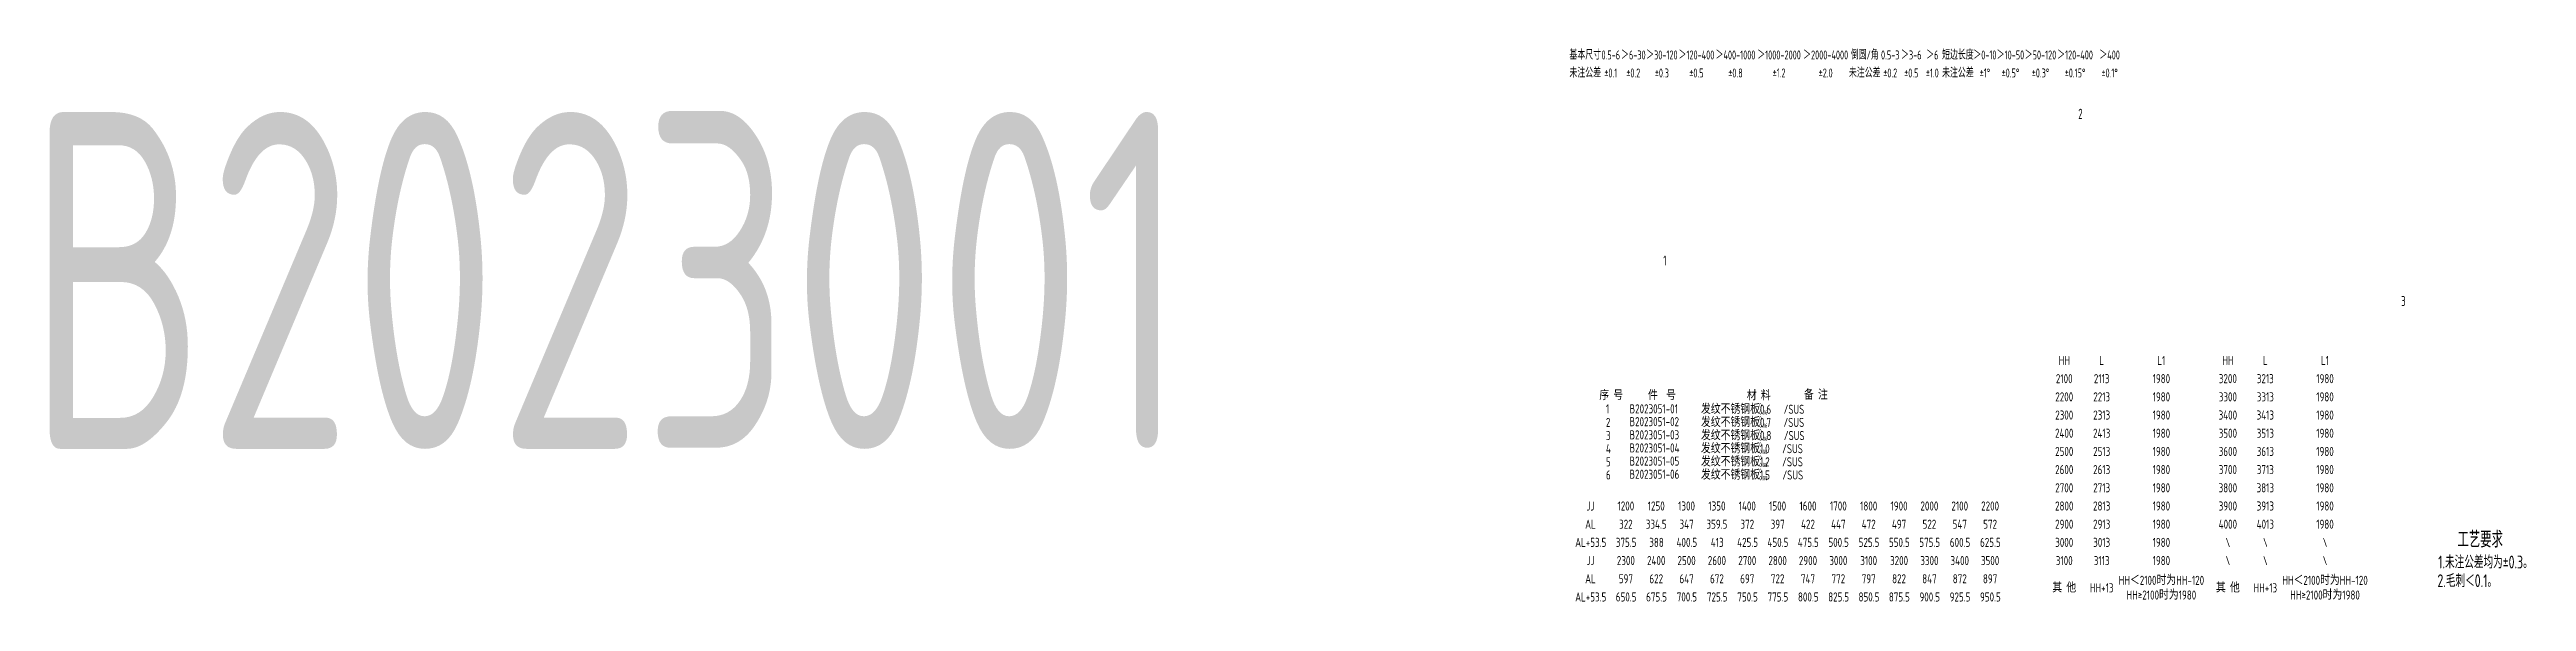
# Model space of a CAD drawing. Header units: inches. Extents: x 14216 to 120088, y -29410 to 23559.
# Drawn here: x 32733 to 40077, y 13317 to 14955 of the extents above; entities that cross this region are included whole.
import ezdxf
from ezdxf.enums import TextEntityAlignment as Align

# ---------------------------------------------------------------- set-up
doc = ezdxf.new("R2010")
doc.units = ezdxf.units.IN
doc.header["$LTSCALE"] = 0.3
doc.header["$MEASUREMENT"] = 0
doc.layers.add('2', color=2, linetype='Continuous')
doc.layers.add('2细实线', color=2, linetype='Continuous')
doc.layers.add('粗实线', color=7, linetype='Continuous', lineweight=30)
doc.styles.add('HZ', font='isocp2.shx', dxfattribs={"width": 0.7, "bigfont": 'hztxt.shx'})

msp = doc.modelspace()

# ---------------------------------------------------------------- texts
at = {"layer": '2', "color": 4, "style": 'HZ', "width": 0.7}
for s, p in [('2', (38748.106, 14749.308)), ('1', (37517.527, 14313.642)), ('3', (39705.493, 14193.504))]:
    msp.add_text(s, height=30, dxfattribs=at).set_placement(p)
at = {"layer": '2', "style": 'HZ', "width": 0.8}
for s, p in [('HH', (38706.522, 14032.064)), ('L', (38817.522, 14032.064)), ('L1', (38994.522, 14032.064)), ('HH', (39191.678, 14032.064)), ('L', (39302.678, 14032.064)), ('L1', (39479.678, 14032.064)), ('2100', (38706.522, 13978.064)), ('2113', (38817.522, 13978.064)), ('1980', (38994.522, 13978.064)), ('3200', (39191.678, 13978.064)), ('3213', (39302.678, 13978.064)), ('1980', (39479.678, 13978.064)), ('2300', (38706.522, 13870.064)), ('2200', (38706.522, 13924.064)), ('2313', (38817.522, 13870.064)), ('2213', (38817.522, 13924.064)), ('1980', (38994.522, 13924.064)), ('1980', (38994.522, 13870.064)), ('3400', (39191.678, 13870.064)), ('3300', (39191.678, 13924.064)), ('3413', (39302.678, 13870.064)), ('3313', (39302.678, 13924.064)), ('1980', (39479.678, 13924.064)), ('1980', (39479.678, 13870.064)), ('2400', (38706.522, 13816.064)), ('2413', (38817.522, 13816.064)), ('1980', (38994.522, 13816.064)), ('3500', (39191.678, 13816.064)), ('3513', (39302.678, 13816.064)), ('1980', (39479.678, 13816.064)), ('2500', (38706.522, 13762.064)), ('2513', (38817.522, 13762.064)), ('1980', (38994.522, 13762.064)), ('3600', (39191.678, 13762.064)), ('3613', (39302.678, 13762.064)), ('1980', (39479.678, 13762.064)), ('2600', (38706.522, 13708.064)), ('2700', (38706.522, 13654.064)), ('2613', (38817.522, 13708.064)), ('2713', (38817.522, 13654.064)), ('1980', (38994.522, 13708.064)), ('1980', (38994.522, 13654.064)), ('3800', (39191.678, 13654.064)), ('3700', (39191.678, 13708.064)), ('3813', (39302.678, 13654.064)), ('3713', (39302.678, 13708.064)), ('1980', (39479.678, 13708.064)), ('1980', (39479.678, 13654.064)), ('2800', (38706.522, 13600.064)), ('2813', (38817.522, 13600.064)), ('1980', (38994.522, 13600.064)), ('3900', (39191.678, 13600.064)), ('3913', (39302.678, 13600.064)), ('1980', (39479.678, 13600.064)), ('2900', (38706.522, 13546.064)), ('2913', (38817.522, 13546.064)), ('1980', (38994.522, 13546.064)), ('4000', (39191.678, 13546.064)), ('4013', (39302.678, 13546.064)), ('1980', (39479.678, 13546.064)), ('3000', (38706.522, 13492.064)), ('3100', (38706.522, 13438.064)), ('3013', (38817.522, 13492.064)), ('3113', (38817.522, 13438.064)), ('1980', (38994.522, 13492.064)), ('1980', (38994.522, 13438.064)), ('\\', (39191.678, 13492.064)), ('\\', (39191.678, 13438.064)), ('\\', (39302.678, 13492.064)), ('\\', (39302.678, 13438.064)), ('\\', (39479.678, 13492.064)), ('\\', (39479.678, 13438.064)), ('其 他', (38706.522, 13357.064)), ('HH+13', (38817.522, 13357.064)), ('HH＜2100时为HH-120', (38994.522, 13379.41)), ('其 他', (39191.678, 13357.064)), ('HH+13', (39302.678, 13357.064)), ('HH＜2100时为HH-120', (39479.678, 13379.41)), ('HH≥2100时为1980', (38994.522, 13335.793)), ('HH≥2100时为1980', (39479.678, 13335.793))]:
    msp.add_text(s, height=27, dxfattribs=at).set_placement(p, align=Align.MIDDLE_CENTER)
at = {"layer": '2', "color": 6, "style": 'HZ', "width": 0.75}
for s, p in [('1.未注公差均为±0.3。', (39815.242, 13414.742)), ('2.毛刺＜0.1。', (39813.096, 13359.347))]:
    msp.add_text(s, height=38, dxfattribs=at).set_placement(p)
at = {"layer": '2', "color": 6, "insert": (34387.59, 14269.695), "char_height": 1000, "attachment_point": 5, "style": 'HZ'}
msp.add_mtext('\\A1;B2023001', dxfattribs=at)
at = {"layer": '2', "char_height": 12.7975, "attachment_point": 1, "style": 'HZ'}
for s, insert in [(' 0\\P-0.06', (37795.995, 13905.715)), (' 0\\P-0.06', (37795.995, 13866.702)), (' 0\\P-0.06', (37795.995, 13827.688)), (' 0\\P-0.06', (37795.995, 13788.675)), (' 0\\P-0.08', (37795.995, 13749.662)), (' 0\\P-0.08', (37795.995, 13710.649))]:
    msp.add_mtext(s, dxfattribs=dict(at, insert=insert))
at = {"layer": '2细实线', "linetype": 'ByBlock', "style": 'HZ', "width": 0.65}
for s, p in [('基本尺寸', (37286.273, 14938.94)), ('0.5-6', (37362.008, 14938.94)), ('＞6-30', (37428.833, 14938.94)), ('＞30-120', (37513.478, 14938.94)), ('＞120-400', (37615.943, 14938.94)), ('＞400-1000', (37731.773, 14938.94)), ('＞1000-2000', (37860.968, 14938.94)), ('＞2000-4000', (37999.073, 14938.94)), ('倒圆/角', (38114.903, 14938.94)), ('0.5-3', (38190.638, 14938.94)), ('＞3-6', (38253.008, 14938.94)), ('＞6', (38315.378, 14938.94)), ('短边长度', (38391.113, 14938.94)), ('＞0-10', (38471.303, 14938.94)), ('＞10-50', (38547.038, 14938.94)), ('＞50-120', (38636.138, 14938.94)), ('＞120-400', (38738.603, 14938.94)), ('＞400', (38841.068, 14938.94)), ('未注公差', (37286.273, 14885.48)), ('%%p0.1', (37362.008, 14885.48)), ('%%p0.2', (37428.833, 14885.48)), ('%%p0.3', (37513.478, 14885.48)), ('%%p0.5', (37615.943, 14885.48)), ('%%p0.8', (37731.773, 14885.48)), ('%%p1.2', (37860.968, 14885.48)), ('%%p2.0', (37999.073, 14885.48)), ('未注公差', (38114.903, 14885.48)), ('%%p0.2', (38190.638, 14885.48)), ('%%p0.5', (38253.008, 14885.48)), ('%%p1.0', (38315.378, 14885.48)), ('未注公差', (38391.113, 14885.48)), ('%%p1%%d', (38471.303, 14885.48)), ('%%p0.5%%d', (38547.038, 14885.48)), ('%%p0.3%%d', (38636.138, 14885.48)), ('%%p0.15%%d', (38738.603, 14885.48)), ('%%p0.1%%d', (38841.068, 14885.48))]:
    msp.add_text(s, height=26.73, dxfattribs=at).set_placement(p, align=Align.MIDDLE_CENTER)
at = {"layer": '2细实线', "style": 'HZ', "width": 0.8}
for s, p in [('序 号', (37327.996, 13914.576)), ('1', (37347.523, 13875.025)), ('B2023051-01', (37417.682, 13875.025)), ('件  号', (37472.144, 13914.576)), ('发纹不锈钢板0.6   /SUS', (37629.456, 13873.695)), ('材 料', (37765.448, 13914.066)), ('备 注', (37934.79, 13916.102)), ('2 ', (37347.587, 13834.782)), ('3', (37347.587, 13795.768)), ('B2023051-02', (37417.456, 13836.933)), ('B2023051-03', (37417.456, 13797.92)), ('发纹不锈钢板0.7   /SUS', (37629.456, 13834.682)), ('发纹不锈钢板0.8   /SUS', (37629.456, 13795.669)), ('4', (37347.587, 13756.755)), ('5', (37347.587, 13717.742)), ('B2023051-04', (37417.456, 13758.906)), ('B2023051-05', (37417.456, 13719.893)), ('发纹不锈钢板1.0   /SUS', (37629.456, 13756.656)), ('发纹不锈钢板1.2   /SUS', (37629.456, 13717.643)), ('6', (37347.587, 13678.729)), ('B2023051-06', (37417.456, 13680.88)), ('发纹不锈钢板1.5   /SUS', (37629.456, 13678.629))]:
    msp.add_text(s, height=27, dxfattribs=at).set_placement(p)
for s, p in [('JJ', (37301.723, 13600.064)), ('1200', (37406.723, 13600.064)), ('1250', (37496.723, 13600.064)), ('1300', (37586.723, 13600.064)), ('1350', (37676.723, 13600.064)), ('1400', (37766.723, 13600.064)), ('1500', (37856.723, 13600.064)), ('1600', (37946.723, 13600.064)), ('1700', (38036.723, 13600.064)), ('1800', (38126.723, 13600.064)), ('1900', (38216.723, 13600.064)), ('2000', (38306.723, 13600.064)), ('2100', (38396.723, 13600.064)), ('2200', (38486.723, 13600.064)), ('AL', (37301.723, 13546.064)), ('322', (37406.723, 13546.064)), ('334.5', (37496.723, 13546.064)), ('347', (37586.723, 13546.064)), ('359.5', (37676.723, 13546.064)), ('372', (37766.723, 13546.064)), ('397', (37856.723, 13546.064)), ('422', (37946.723, 13546.064)), ('447', (38036.723, 13546.064)), ('472', (38126.723, 13546.064)), ('497', (38216.723, 13546.064)), ('522', (38306.723, 13546.064)), ('547', (38396.723, 13546.064)), ('572', (38486.723, 13546.064)), ('AL+53.5', (37302.57, 13492.064)), ('JJ', (37301.723, 13438.064)), ('375.5', (37407.57, 13492.064)), ('2300', (37406.723, 13438.064)), ('2400', (37496.723, 13438.064)), ('388', (37497.57, 13492.064)), ('400.5', (37587.57, 13492.064)), ('2500', (37586.723, 13438.064)), ('2600', (37676.723, 13438.064)), ('413', (37677.57, 13492.064)), ('425.5', (37767.57, 13492.064)), ('2700', (37766.723, 13438.064)), ('450.5', (37857.57, 13492.064)), ('2800', (37856.723, 13438.064)), ('475.5', (37947.57, 13492.064)), ('2900', (37946.723, 13438.064)), ('500.5', (38037.57, 13492.064)), ('3000', (38036.723, 13438.064)), ('525.5', (38127.57, 13492.064)), ('3100', (38126.723, 13438.064)), ('550.5', (38217.57, 13492.064)), ('3200', (38216.723, 13438.064)), ('575.5', (38307.57, 13492.064)), ('3300', (38306.723, 13438.064)), ('600.5', (38397.57, 13492.064)), ('3400', (38396.723, 13438.064)), ('625.5', (38487.57, 13492.064)), ('3500', (38486.723, 13438.064)), ('AL', (37301.723, 13384.064)), ('597', (37406.723, 13384.064)), ('622', (37496.723, 13384.064)), ('647', (37586.723, 13384.064)), ('672', (37676.723, 13384.064)), ('697', (37766.723, 13384.064)), ('722', (37856.723, 13384.064)), ('747', (37946.723, 13384.064)), ('772', (38036.723, 13384.064)), ('797', (38126.723, 13384.064)), ('822', (38216.723, 13384.064)), ('847', (38306.723, 13384.064)), ('872', (38396.723, 13384.064)), ('897', (38486.723, 13384.064)), ('AL+53.5', (37302.57, 13330.064)), ('650.5', (37407.57, 13330.064)), ('675.5', (37497.57, 13330.064)), ('700.5', (37587.57, 13330.064)), ('725.5', (37677.57, 13330.064)), ('750.5', (37767.57, 13330.064)), ('775.5', (37857.57, 13330.064)), ('800.5', (37947.57, 13330.064)), ('825.5', (38037.57, 13330.064)), ('850.5', (38127.57, 13330.064)), ('875.5', (38217.57, 13330.064)), ('900.5', (38307.57, 13330.064)), ('925.5', (38397.57, 13330.064)), ('950.5', (38487.57, 13330.064))]:
    msp.add_text(s, height=27, dxfattribs=at).set_placement(p, align=Align.MIDDLE_CENTER)
at = {"layer": '粗实线', "color": 3, "linetype": 'Continuous', "lineweight": -3, "style": 'HZ', "width": 0.7}
msp.add_text('工艺要求', height=48, dxfattribs=at).set_placement((39872.638, 13476.662))

doc.saveas('drawing.dxf')
